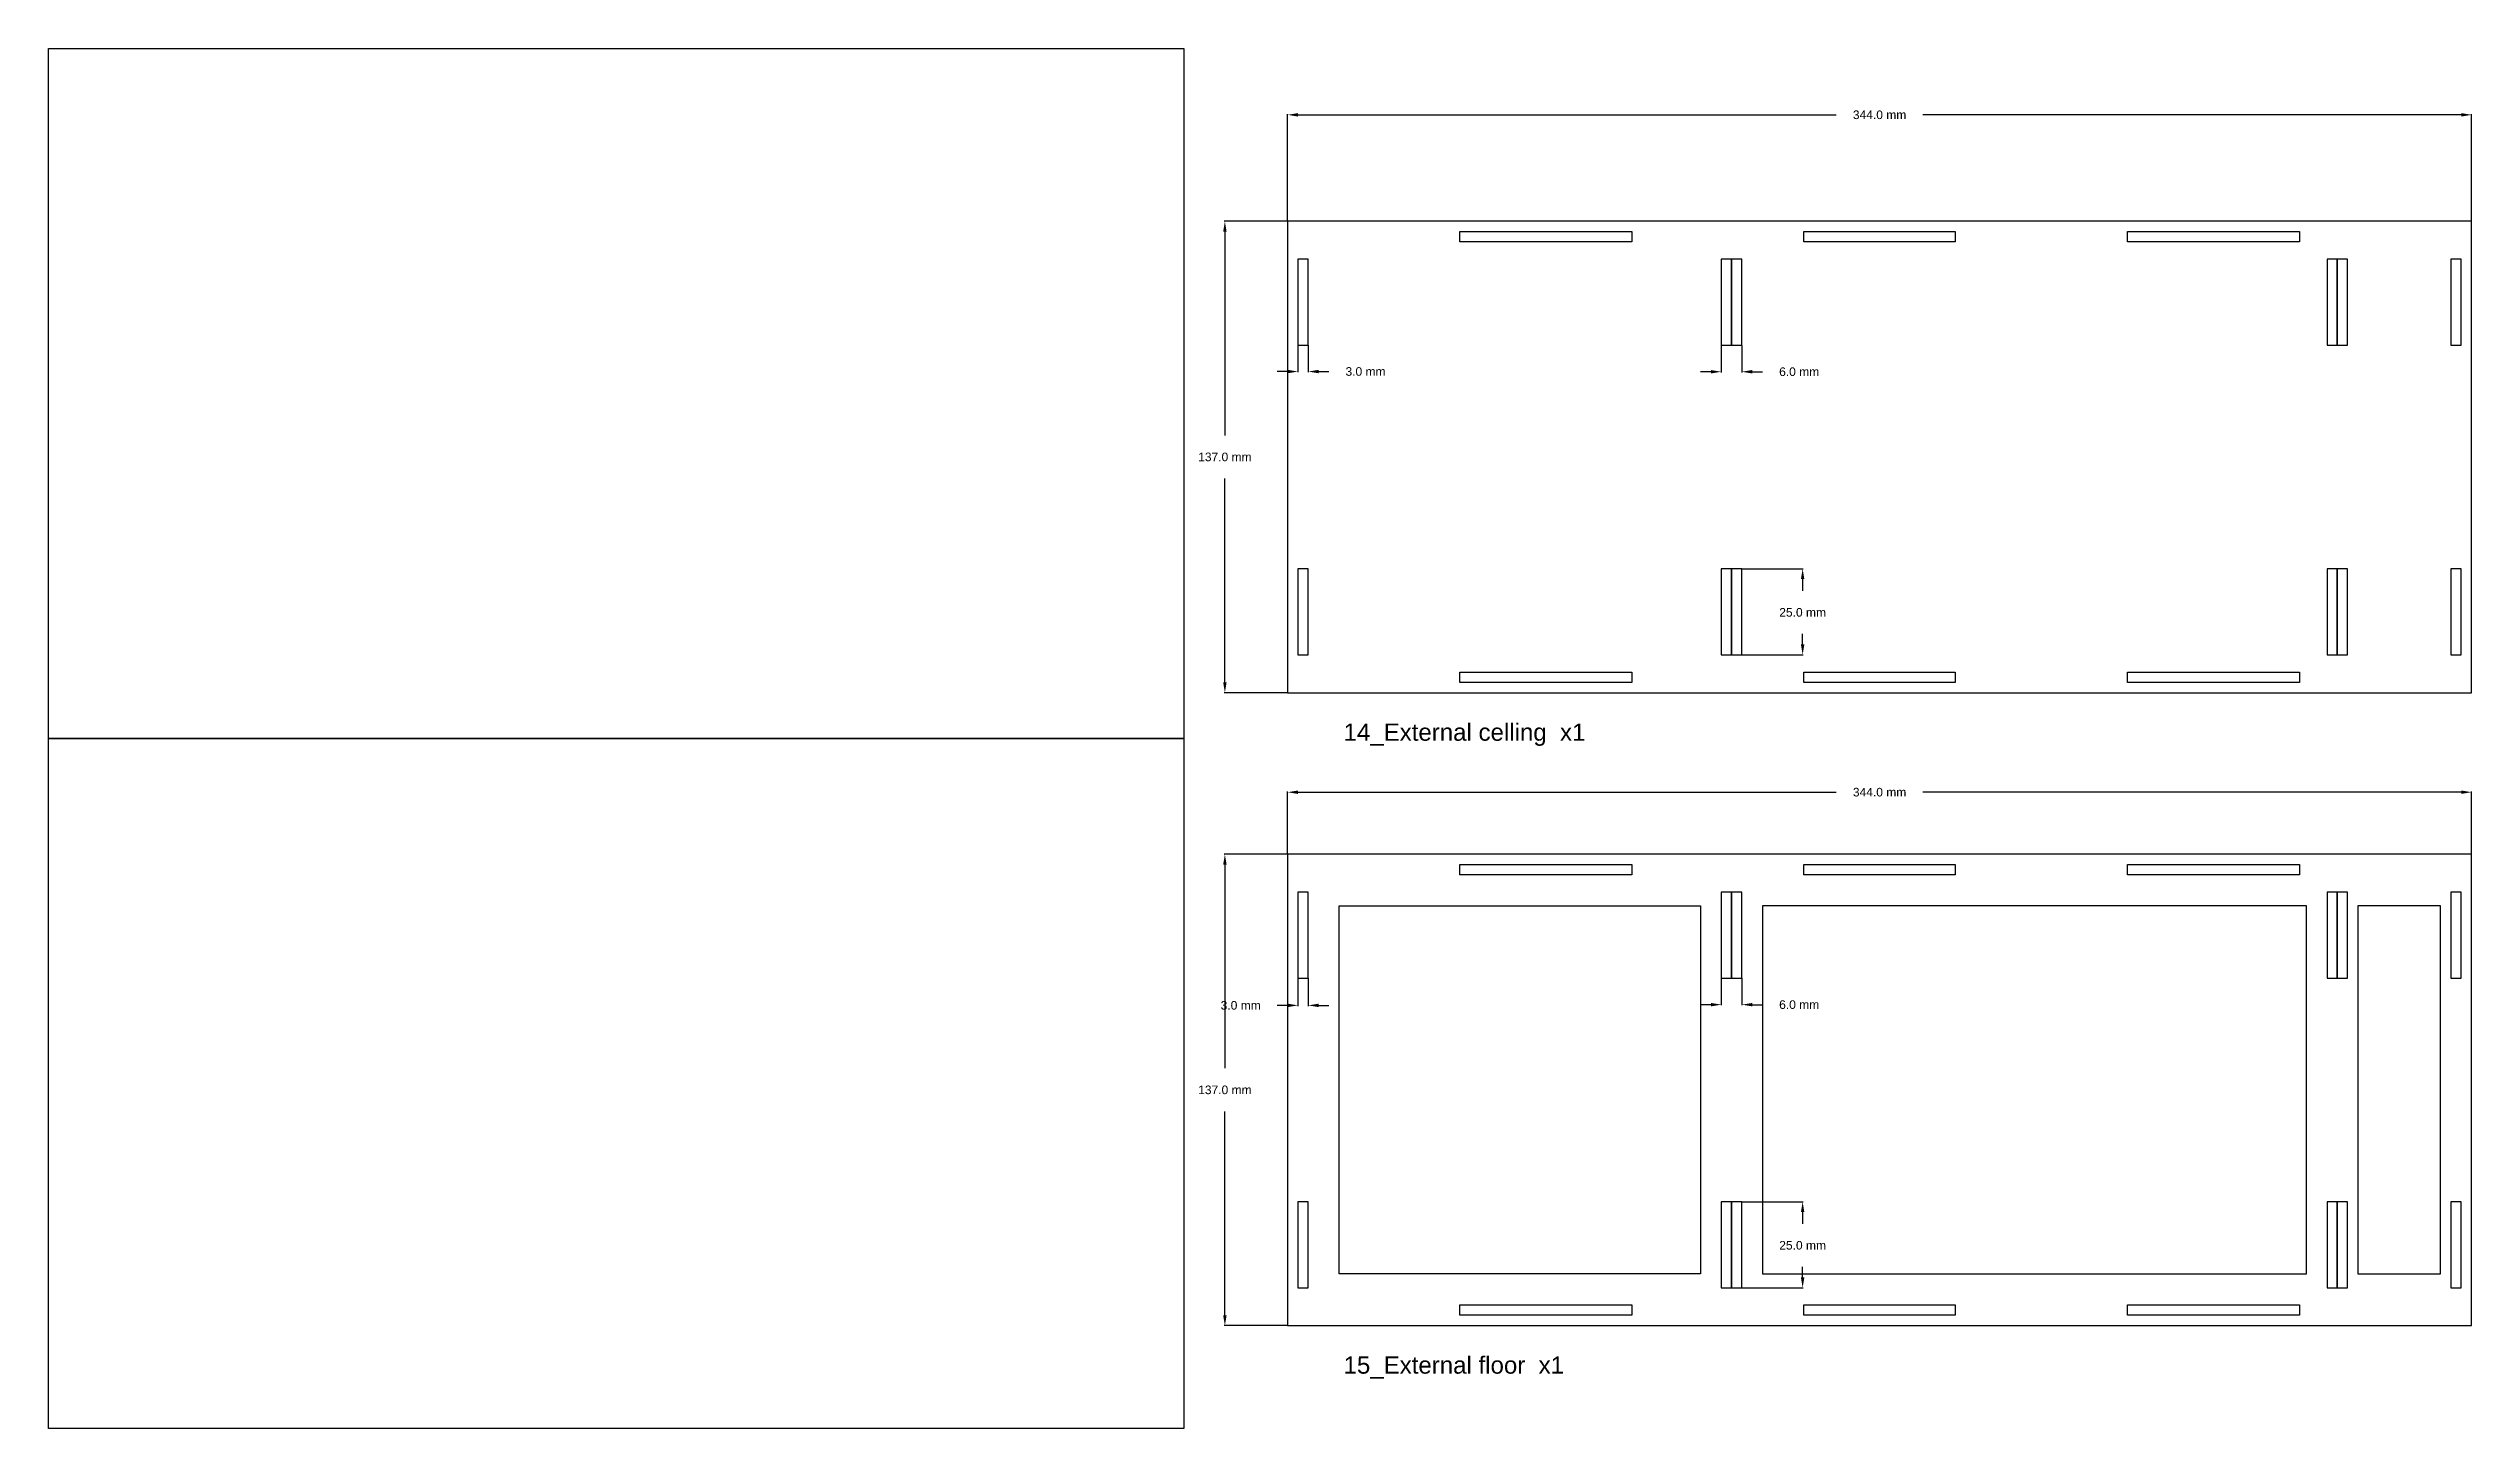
# Model space of a CAD drawing. Header units: millimetres. Extents: x 2079746 to 2081290, y 146816 to 151031.
# Drawn here: x 2079820 to 2080524, y 146816 to 147217 of the extents above; entities that cross this region are included whole.
import ezdxf

# ---------------------------------------------------------------- set-up
doc = ezdxf.new("R2010")
doc.units = ezdxf.units.MM
doc.header["$MEASUREMENT"] = 0
doc.layers.add('2.0_Components + Annotation', color=7, linetype='Continuous')
doc.layers.add('2.1_Components', color=7, linetype='Continuous')
doc.styles.get("Standard").update_dxf_attribs({"font": 'arial.ttf'})
doc.dimstyles.get("Standard").update_dxf_attribs({"dimtxt": 0.18, "dimasz": 0.18, "dimexe": 0.18, "dimexo": 0.0625, "dimgap": 0.09, "dimtad": 0, "dimtih": 1, "dimtoh": 1, "dimdec": 4, "dimzin": 0, "dimdsep": 46, "dimtxsty": 'Standard', "dimcen": 0.09, "dimadec": 0, "dimazin": 0, "dimtfac": 1, "dimtdec": 4, "dimtofl": 0, "dimtmove": 0, "dimatfit": 3, "dimfxl": 0, "dimtolj": 1, "dimtzin": 0, "dimarcsym": 0})
picture_1 = doc.add_image_def('image18.jpg', size_in_pixel=(1247, 758))
picture_2 = doc.add_image_def('image19.jpg', size_in_pixel=(1247, 758))

msp = doc.modelspace()

# ---------------------------------------------------------------- texts
at = {"layer": '2.0_Components + Annotation', "char_height": 5, "attachment_point": 1}
for s, insert in [('14_External celling  x1  ', (2080195.87, 147020.92)), ('15_External floor  x1  ', (2080195.87, 146836.98))]:
    msp.add_mtext_dynamic_manual_height_columns(s, width=109.7056, gutter_width=301.89, heights=[4.98], dxfattribs=dict(at, insert=insert))

# ---------------------------------------------------------------- blocks, each defined once
blk = doc.blocks.new('*D73')
at = {"layer": '2.0_Components + Annotation', "color": 0, "lineweight": -2}
for p, q in [((2080179.55, 147166.9), (2080161.21, 147166.9)), ((2080161.39, 147163.9), (2080161.39, 147104.68)), ((2080161.39, 147032.9), (2080161.39, 147092.12)), ((2080179.55, 147029.9), (2080161.21, 147029.9))]:
    blk.add_line(p, q, dxfattribs=at)
at = {"layer": '2.0_Components + Annotation', "color": 0}
for points in [[(2080160.89, 147163.9), (2080161.89, 147163.9), (2080161.39, 147166.9)], [(2080160.89, 147032.9), (2080161.89, 147032.9), (2080161.39, 147029.9)]]:
    blk.add_solid(points, dxfattribs=at)
at = {"layer": 'Defpoints', "color": 0}
for p in [(2080179.62, 147166.9), (2080161.39, 147029.9), (2080179.62, 147029.9)]:
    blk.add_point(p, dxfattribs=at)
at = {"layer": '2.0_Components + Annotation', "color": 0, "insert": (2080161.39, 147098.4), "char_height": 2.5, "attachment_point": 5}
blk.add_mtext('\\A1;137.0 mm', dxfattribs=at)
blk = doc.blocks.new('*D74')
at = {"layer": '2.0_Components + Annotation', "color": 0, "lineweight": -2}
for p, q in [((2080179.62, 147166.9), (2080179.62, 147198.02)), ((2080182.62, 147197.84), (2080339.04, 147197.84)), ((2080520.62, 147197.84), (2080364.19, 147197.84)), ((2080523.62, 147166.9), (2080523.62, 147198.02))]:
    blk.add_line(p, q, dxfattribs=at)
at = {"layer": '2.0_Components + Annotation', "color": 0}
for points in [[(2080182.62, 147198.34), (2080182.62, 147197.34), (2080179.62, 147197.84)], [(2080520.62, 147198.34), (2080520.62, 147197.34), (2080523.62, 147197.84)]]:
    blk.add_solid(points, dxfattribs=at)
at = {"layer": 'Defpoints', "color": 0}
for p in [(2080179.62, 147197.84), (2080179.62, 147166.84), (2080523.62, 147166.84)]:
    blk.add_point(p, dxfattribs=at)
at = {"layer": '2.0_Components + Annotation', "color": 0, "insert": (2080351.62, 147197.84), "char_height": 2.5, "attachment_point": 5}
blk.add_mtext('\\A1;344.0 mm', dxfattribs=at)
blk = doc.blocks.new('*D75')
at = {"layer": '2.0_Components + Annotation', "color": 0, "lineweight": -2}
for p, q in [((2080311.62, 147065.9), (2080329.44, 147065.9)), ((2080329.26, 147062.9), (2080329.26, 147059.51)), ((2080329.26, 147043.9), (2080329.26, 147046.96)), ((2080311.62, 147040.9), (2080329.44, 147040.9))]:
    blk.add_line(p, q, dxfattribs=at)
at = {"layer": '2.0_Components + Annotation', "color": 0}
for points in [[(2080328.76, 147062.9), (2080329.76, 147062.9), (2080329.26, 147065.9)], [(2080328.76, 147043.9), (2080329.76, 147043.9), (2080329.26, 147040.9)]]:
    blk.add_solid(points, dxfattribs=at)
at = {"layer": 'Defpoints', "color": 0}
for p in [(2080311.55, 147065.9), (2080329.26, 147065.9), (2080311.55, 147040.9)]:
    blk.add_point(p, dxfattribs=at)
at = {"layer": '2.0_Components + Annotation', "color": 0, "insert": (2080329.26, 147053.23), "char_height": 2.5, "attachment_point": 5}
blk.add_mtext('\\A1;25.0 mm', dxfattribs=at)
blk = doc.blocks.new('*D76')
at = {"layer": '2.0_Components + Annotation', "color": 0, "lineweight": -2}
for p, q in [((2080305.62, 147130.84), (2080305.62, 147122.99)), ((2080311.62, 147130.84), (2080311.62, 147122.99)), ((2080302.62, 147123.17), (2080299.62, 147123.17)), ((2080314.62, 147123.17), (2080317.62, 147123.17))]:
    blk.add_line(p, q, dxfattribs=at)
at = {"layer": '2.0_Components + Annotation', "color": 0}
for points in [[(2080302.62, 147123.67), (2080302.62, 147122.67), (2080305.62, 147123.17)], [(2080314.62, 147123.67), (2080314.62, 147122.67), (2080311.62, 147123.17)]]:
    blk.add_solid(points, dxfattribs=at)
at = {"layer": 'Defpoints', "color": 0}
for p in [(2080305.62, 147130.9), (2080311.62, 147130.9), (2080311.62, 147123.17)]:
    blk.add_point(p, dxfattribs=at)
at = {"layer": '2.0_Components + Annotation', "color": 0, "insert": (2080328.26, 147123.17), "char_height": 2.5, "attachment_point": 5}
blk.add_mtext('\\A1;6.0 mm', dxfattribs=at)
blk = doc.blocks.new('*D77')
at = {"layer": '2.0_Components + Annotation', "color": 0, "lineweight": -2}
for p, q in [((2080182.62, 147130.9), (2080182.62, 147123.05)), ((2080185.62, 147130.9), (2080185.62, 147123.05)), ((2080179.62, 147123.23), (2080176.62, 147123.23)), ((2080188.62, 147123.23), (2080191.62, 147123.23))]:
    blk.add_line(p, q, dxfattribs=at)
at = {"layer": '2.0_Components + Annotation', "color": 0}
for points in [[(2080179.62, 147123.73), (2080179.62, 147122.73), (2080182.62, 147123.23)], [(2080188.62, 147123.73), (2080188.62, 147122.73), (2080185.62, 147123.23)]]:
    blk.add_solid(points, dxfattribs=at)
at = {"layer": 'Defpoints', "color": 0}
for p in [(2080182.62, 147130.96), (2080185.62, 147130.96), (2080185.62, 147123.23)]:
    blk.add_point(p, dxfattribs=at)
at = {"layer": '2.0_Components + Annotation', "color": 0, "insert": (2080202.25, 147123.23), "char_height": 2.5, "attachment_point": 5}
blk.add_mtext('\\A1;3.0 mm', dxfattribs=at)
blk = doc.blocks.new('*D78')
at = {"layer": '2.0_Components + Annotation', "color": 0, "lineweight": -2}
for p, q in [((2080179.55, 146982.95), (2080161.21, 146982.95)), ((2080161.39, 146979.95), (2080161.39, 146920.73)), ((2080161.39, 146848.95), (2080161.39, 146908.17)), ((2080179.55, 146845.95), (2080161.21, 146845.95))]:
    blk.add_line(p, q, dxfattribs=at)
at = {"layer": '2.0_Components + Annotation', "color": 0}
for points in [[(2080160.89, 146979.95), (2080161.89, 146979.95), (2080161.39, 146982.95)], [(2080160.89, 146848.95), (2080161.89, 146848.95), (2080161.39, 146845.95)]]:
    blk.add_solid(points, dxfattribs=at)
at = {"layer": 'Defpoints', "color": 0}
for p in [(2080179.62, 146982.95), (2080161.39, 146845.95), (2080179.62, 146845.95)]:
    blk.add_point(p, dxfattribs=at)
at = {"layer": '2.0_Components + Annotation', "color": 0, "insert": (2080161.39, 146914.45), "char_height": 2.5, "attachment_point": 5}
blk.add_mtext('\\A1;137.0 mm', dxfattribs=at)
blk = doc.blocks.new('*D79')
at = {"layer": '2.0_Components + Annotation', "color": 0, "lineweight": -2}
for p, q in [((2080179.62, 146982.95), (2080179.62, 147001.15)), ((2080182.62, 147000.97), (2080339.04, 147000.97)), ((2080520.62, 147000.97), (2080364.19, 147000.97)), ((2080523.62, 146982.95), (2080523.62, 147001.15))]:
    blk.add_line(p, q, dxfattribs=at)
at = {"layer": '2.0_Components + Annotation', "color": 0}
for points in [[(2080182.62, 147001.47), (2080182.62, 147000.47), (2080179.62, 147000.97)], [(2080520.62, 147001.47), (2080520.62, 147000.47), (2080523.62, 147000.97)]]:
    blk.add_solid(points, dxfattribs=at)
at = {"layer": 'Defpoints', "color": 0}
for p in [(2080179.62, 147000.97), (2080179.62, 146982.89), (2080523.62, 146982.89)]:
    blk.add_point(p, dxfattribs=at)
at = {"layer": '2.0_Components + Annotation', "color": 0, "insert": (2080351.62, 147000.97), "char_height": 2.5, "attachment_point": 5}
blk.add_mtext('\\A1;344.0 mm', dxfattribs=at)
blk = doc.blocks.new('*D80')
at = {"layer": '2.0_Components + Annotation', "color": 0, "lineweight": -2}
for p, q in [((2080311.62, 146881.95), (2080329.44, 146881.95)), ((2080329.26, 146878.95), (2080329.26, 146875.56)), ((2080329.26, 146859.95), (2080329.26, 146863.01)), ((2080311.62, 146856.95), (2080329.44, 146856.95))]:
    blk.add_line(p, q, dxfattribs=at)
at = {"layer": '2.0_Components + Annotation', "color": 0}
for points in [[(2080328.76, 146878.95), (2080329.76, 146878.95), (2080329.26, 146881.95)], [(2080328.76, 146859.95), (2080329.76, 146859.95), (2080329.26, 146856.95)]]:
    blk.add_solid(points, dxfattribs=at)
at = {"layer": 'Defpoints', "color": 0}
for p in [(2080311.55, 146881.95), (2080329.26, 146881.95), (2080311.55, 146856.95)]:
    blk.add_point(p, dxfattribs=at)
at = {"layer": '2.0_Components + Annotation', "color": 0, "insert": (2080329.26, 146869.28), "char_height": 2.5, "attachment_point": 5}
blk.add_mtext('\\A1;25.0 mm', dxfattribs=at)
blk = doc.blocks.new('*D81')
at = {"layer": '2.0_Components + Annotation', "color": 0, "lineweight": -2}
for p, q in [((2080305.62, 146946.89), (2080305.62, 146939.04)), ((2080311.62, 146946.89), (2080311.62, 146939.04)), ((2080302.62, 146939.22), (2080299.62, 146939.22)), ((2080314.62, 146939.22), (2080317.62, 146939.22))]:
    blk.add_line(p, q, dxfattribs=at)
at = {"layer": '2.0_Components + Annotation', "color": 0}
for points in [[(2080302.62, 146939.72), (2080302.62, 146938.72), (2080305.62, 146939.22)], [(2080314.62, 146939.72), (2080314.62, 146938.72), (2080311.62, 146939.22)]]:
    blk.add_solid(points, dxfattribs=at)
at = {"layer": 'Defpoints', "color": 0}
for p in [(2080305.62, 146946.95), (2080311.62, 146946.95), (2080311.62, 146939.22)]:
    blk.add_point(p, dxfattribs=at)
at = {"layer": '2.0_Components + Annotation', "color": 0, "insert": (2080328.26, 146939.22), "char_height": 2.5, "attachment_point": 5}
blk.add_mtext('\\A1;6.0 mm', dxfattribs=at)
blk = doc.blocks.new('*D82')
at = {"layer": '2.0_Components + Annotation', "color": 0, "lineweight": -2}
for p, q in [((2080182.62, 146946.95), (2080182.62, 146938.83)), ((2080185.62, 146946.95), (2080185.62, 146938.83)), ((2080179.62, 146939.01), (2080176.62, 146939.01)), ((2080188.62, 146939.01), (2080191.62, 146939.01))]:
    blk.add_line(p, q, dxfattribs=at)
at = {"layer": '2.0_Components + Annotation', "color": 0}
for points in [[(2080179.62, 146939.51), (2080179.62, 146938.51), (2080182.62, 146939.01)], [(2080188.62, 146939.51), (2080188.62, 146938.51), (2080185.62, 146939.01)]]:
    blk.add_solid(points, dxfattribs=at)
at = {"layer": 'Defpoints', "color": 0}
for p in [(2080182.62, 146947.01), (2080185.62, 146947.01), (2080185.62, 146939.01)]:
    blk.add_point(p, dxfattribs=at)
at = {"layer": '2.0_Components + Annotation', "color": 0, "insert": (2080165.98, 146939.01), "char_height": 2.5, "attachment_point": 5}
blk.add_mtext('\\A1;3.0 mm', dxfattribs=at)

# ---------------------------------------------------------------- dimensions: what is measured, and where the dimension line sits
at = {"layer": '2.0_Components + Annotation'}
for base, p1, p2, picture, middle in [((2080179.62, 147197.84), (2080523.62, 147166.84), (2080179.62, 147166.84), '*D74', (2080351.62, 147197.84)), ((2080185.62, 147123.23), (2080182.62, 147130.96), (2080185.62, 147130.96), '*D77', (2080202.25, 147123.23)), ((2080311.62, 147123.17), (2080305.62, 147130.9), (2080311.62, 147130.9), '*D76', (2080328.26, 147123.17)), ((2080311.62, 146939.22), (2080305.62, 146946.95), (2080311.62, 146946.95), '*D81', (2080328.26, 146939.22))]:
    dim = msp.add_linear_dim(base=base, p1=p1, p2=p2, dimstyle='Standard', override={"dimtxt": 2.5, "dimasz": 3, "dimgap": 5, "dimdec": 1, "dimpost": ' mm'}, dxfattribs=at)
    dim.commit()
    dim.dimension.update_dxf_attribs({"geometry": picture, "text_midpoint": middle})
for base, p1, p2, picture, middle in [((2080161.39, 147029.9), (2080179.62, 147166.9), (2080179.62, 147029.9), '*D73', (2080161.39, 147098.4)), ((2080329.26, 147065.9), (2080311.55, 147040.9), (2080311.55, 147065.9), '*D75', (2080329.26, 147053.23)), ((2080161.39, 146845.95), (2080179.62, 146982.95), (2080179.62, 146845.95), '*D78', (2080161.39, 146914.45)), ((2080329.26, 146881.95), (2080311.55, 146856.95), (2080311.55, 146881.95), '*D80', (2080329.26, 146869.28))]:
    dim = msp.add_linear_dim(base=base, p1=p1, p2=p2, angle=90, dimstyle='Standard', override={"dimtxt": 2.5, "dimasz": 3, "dimgap": 5, "dimdec": 1, "dimpost": ' mm'}, dxfattribs=at)
    dim.commit()
    dim.dimension.update_dxf_attribs({"geometry": picture, "text_midpoint": middle, "dimtype": 160})
for base, p1, p2, picture, middle in [((2080179.62, 147000.97), (2080523.62, 146982.89), (2080179.62, 146982.89), '*D79', (2080351.62, 147000.97)), ((2080185.62, 146939.01), (2080182.62, 146947.01), (2080185.62, 146947.01), '*D82', (2080165.98, 146939.01))]:
    dim = msp.add_linear_dim(base=base, p1=p1, p2=p2, dimstyle='Standard', override={"dimtxt": 2.5, "dimasz": 3, "dimgap": 5, "dimdec": 1, "dimpost": ' mm'}, dxfattribs=at)
    dim.commit()
    dim.dimension.update_dxf_attribs({"geometry": picture, "text_midpoint": middle, "dimtype": 160})

# ---------------------------------------------------------------- linework, layer by layer
at = {"layer": '2.0_Components + Annotation'}
for points in [[(2080179.62, 147166.9), (2080179.62, 147029.9), (2080523.62, 147029.9), (2080523.62, 147166.9), (2080179.62, 147166.9)], [(2080229.62, 147163.9), (2080279.62, 147163.9), (2080279.62, 147160.9), (2080229.62, 147160.9)], [(2080329.62, 147163.9), (2080373.62, 147163.9), (2080373.62, 147160.9), (2080329.62, 147160.9)], [(2080423.62, 147163.9), (2080473.62, 147163.9), (2080473.62, 147160.9), (2080423.62, 147160.9)], [(2080182.62, 147130.9), (2080185.62, 147130.9), (2080185.62, 147155.9), (2080182.62, 147155.9), (2080182.62, 147130.9)], [(2080305.62, 147130.9), (2080308.62, 147130.9), (2080308.62, 147155.9), (2080305.62, 147155.9), (2080305.62, 147130.9)], [(2080308.62, 147130.9), (2080311.62, 147130.9), (2080311.62, 147155.9), (2080308.62, 147155.9), (2080308.62, 147130.9)], [(2080481.62, 147130.9), (2080484.62, 147130.9), (2080484.62, 147155.9), (2080481.62, 147155.9), (2080481.62, 147130.9)], [(2080484.62, 147130.9), (2080487.62, 147130.9), (2080487.62, 147155.9), (2080484.62, 147155.9), (2080484.62, 147130.9)], [(2080517.62, 147130.9), (2080520.62, 147130.9), (2080520.62, 147155.9), (2080517.62, 147155.9), (2080517.62, 147130.9)], [(2080182.62, 147040.9), (2080185.62, 147040.9), (2080185.62, 147065.9), (2080182.62, 147065.9), (2080182.62, 147040.9)], [(2080305.62, 147040.9), (2080308.62, 147040.9), (2080308.62, 147065.9), (2080305.62, 147065.9), (2080305.62, 147040.9)], [(2080308.62, 147040.9), (2080311.62, 147040.9), (2080311.62, 147065.9), (2080308.62, 147065.9), (2080308.62, 147040.9)], [(2080481.62, 147040.9), (2080484.62, 147040.9), (2080484.62, 147065.9), (2080481.62, 147065.9), (2080481.62, 147040.9)], [(2080484.62, 147040.9), (2080487.62, 147040.9), (2080487.62, 147065.9), (2080484.62, 147065.9), (2080484.62, 147040.9)], [(2080517.62, 147040.9), (2080520.62, 147040.9), (2080520.62, 147065.9), (2080517.62, 147065.9), (2080517.62, 147040.9)], [(2080229.62, 147035.9), (2080279.62, 147035.9), (2080279.62, 147032.9), (2080229.62, 147032.9)], [(2080329.62, 147035.9), (2080373.62, 147035.9), (2080373.62, 147032.9), (2080329.62, 147032.9)], [(2080423.62, 147035.9), (2080473.62, 147035.9), (2080473.62, 147032.9), (2080423.62, 147032.9)], [(2080179.62, 146982.95), (2080179.62, 146845.95), (2080523.62, 146845.95), (2080523.62, 146982.95), (2080179.62, 146982.95)], [(2080229.62, 146979.95), (2080279.62, 146979.95), (2080279.62, 146976.95), (2080229.62, 146976.95)], [(2080329.62, 146979.95), (2080373.62, 146979.95), (2080373.62, 146976.95), (2080329.62, 146976.95)], [(2080423.62, 146979.95), (2080473.62, 146979.95), (2080473.62, 146976.95), (2080423.62, 146976.95)], [(2080182.62, 146946.95), (2080185.62, 146946.95), (2080185.62, 146971.95), (2080182.62, 146971.95), (2080182.62, 146946.95)], [(2080305.62, 146946.95), (2080308.62, 146946.95), (2080308.62, 146971.95), (2080305.62, 146971.95), (2080305.62, 146946.95)], [(2080308.62, 146946.95), (2080311.62, 146946.95), (2080311.62, 146971.95), (2080308.62, 146971.95), (2080308.62, 146946.95)], [(2080481.62, 146946.95), (2080484.62, 146946.95), (2080484.62, 146971.95), (2080481.62, 146971.95), (2080481.62, 146946.95)], [(2080484.62, 146946.95), (2080487.62, 146946.95), (2080487.62, 146971.95), (2080484.62, 146971.95), (2080484.62, 146946.95)], [(2080517.62, 146946.95), (2080520.62, 146946.95), (2080520.62, 146971.95), (2080517.62, 146971.95), (2080517.62, 146946.95)], [(2080194.62, 146860.95), (2080194.62, 146967.95), (2080299.62, 146967.95), (2080299.62, 146860.95)], [(2080475.62, 146860.95), (2080475.62, 146967.95), (2080317.62, 146967.95), (2080317.62, 146860.95)], [(2080490.62, 146860.95), (2080514.62, 146860.95), (2080514.62, 146967.95), (2080490.62, 146967.95)], [(2080182.62, 146856.95), (2080185.62, 146856.95), (2080185.62, 146881.95), (2080182.62, 146881.95), (2080182.62, 146856.95)], [(2080305.62, 146856.95), (2080308.62, 146856.95), (2080308.62, 146881.95), (2080305.62, 146881.95), (2080305.62, 146856.95)], [(2080308.62, 146856.95), (2080311.62, 146856.95), (2080311.62, 146881.95), (2080308.62, 146881.95), (2080308.62, 146856.95)], [(2080481.62, 146856.95), (2080484.62, 146856.95), (2080484.62, 146881.95), (2080481.62, 146881.95), (2080481.62, 146856.95)], [(2080484.62, 146856.95), (2080487.62, 146856.95), (2080487.62, 146881.95), (2080484.62, 146881.95), (2080484.62, 146856.95)], [(2080517.62, 146856.95), (2080520.62, 146856.95), (2080520.62, 146881.95), (2080517.62, 146881.95), (2080517.62, 146856.95)], [(2080229.62, 146851.95), (2080279.62, 146851.95), (2080279.62, 146848.95), (2080229.62, 146848.95)], [(2080329.62, 146851.95), (2080373.62, 146851.95), (2080373.62, 146848.95), (2080329.62, 146848.95)], [(2080423.62, 146851.95), (2080473.62, 146851.95), (2080473.62, 146848.95), (2080423.62, 146848.95)]]:
    msp.add_lwpolyline(points, close=True, dxfattribs=at)

msp.set_redraw_order([(e.dxf.handle, doc.entitydb.next_handle()) for e in msp.query("TEXT MTEXT ATTDEF DIMENSION ARC_DIMENSION")])  # texts and dimensions are drawn at this point

# ---------------------------------------------------------------- pictures from other files: only their frames are drawn
at = {"layer": '2.1_Components'}
image = msp.add_image(picture_1, insert=(2079819.56, 147016.58), size_in_units=(329.94, 200.55), dxfattribs=at)
image.dxf.flags = 7
image = msp.add_image(picture_2, insert=(2079819.56, 146816.02), size_in_units=(329.94, 200.55), dxfattribs=at)
image.dxf.flags = 7

doc.saveas('drawing.dxf')
